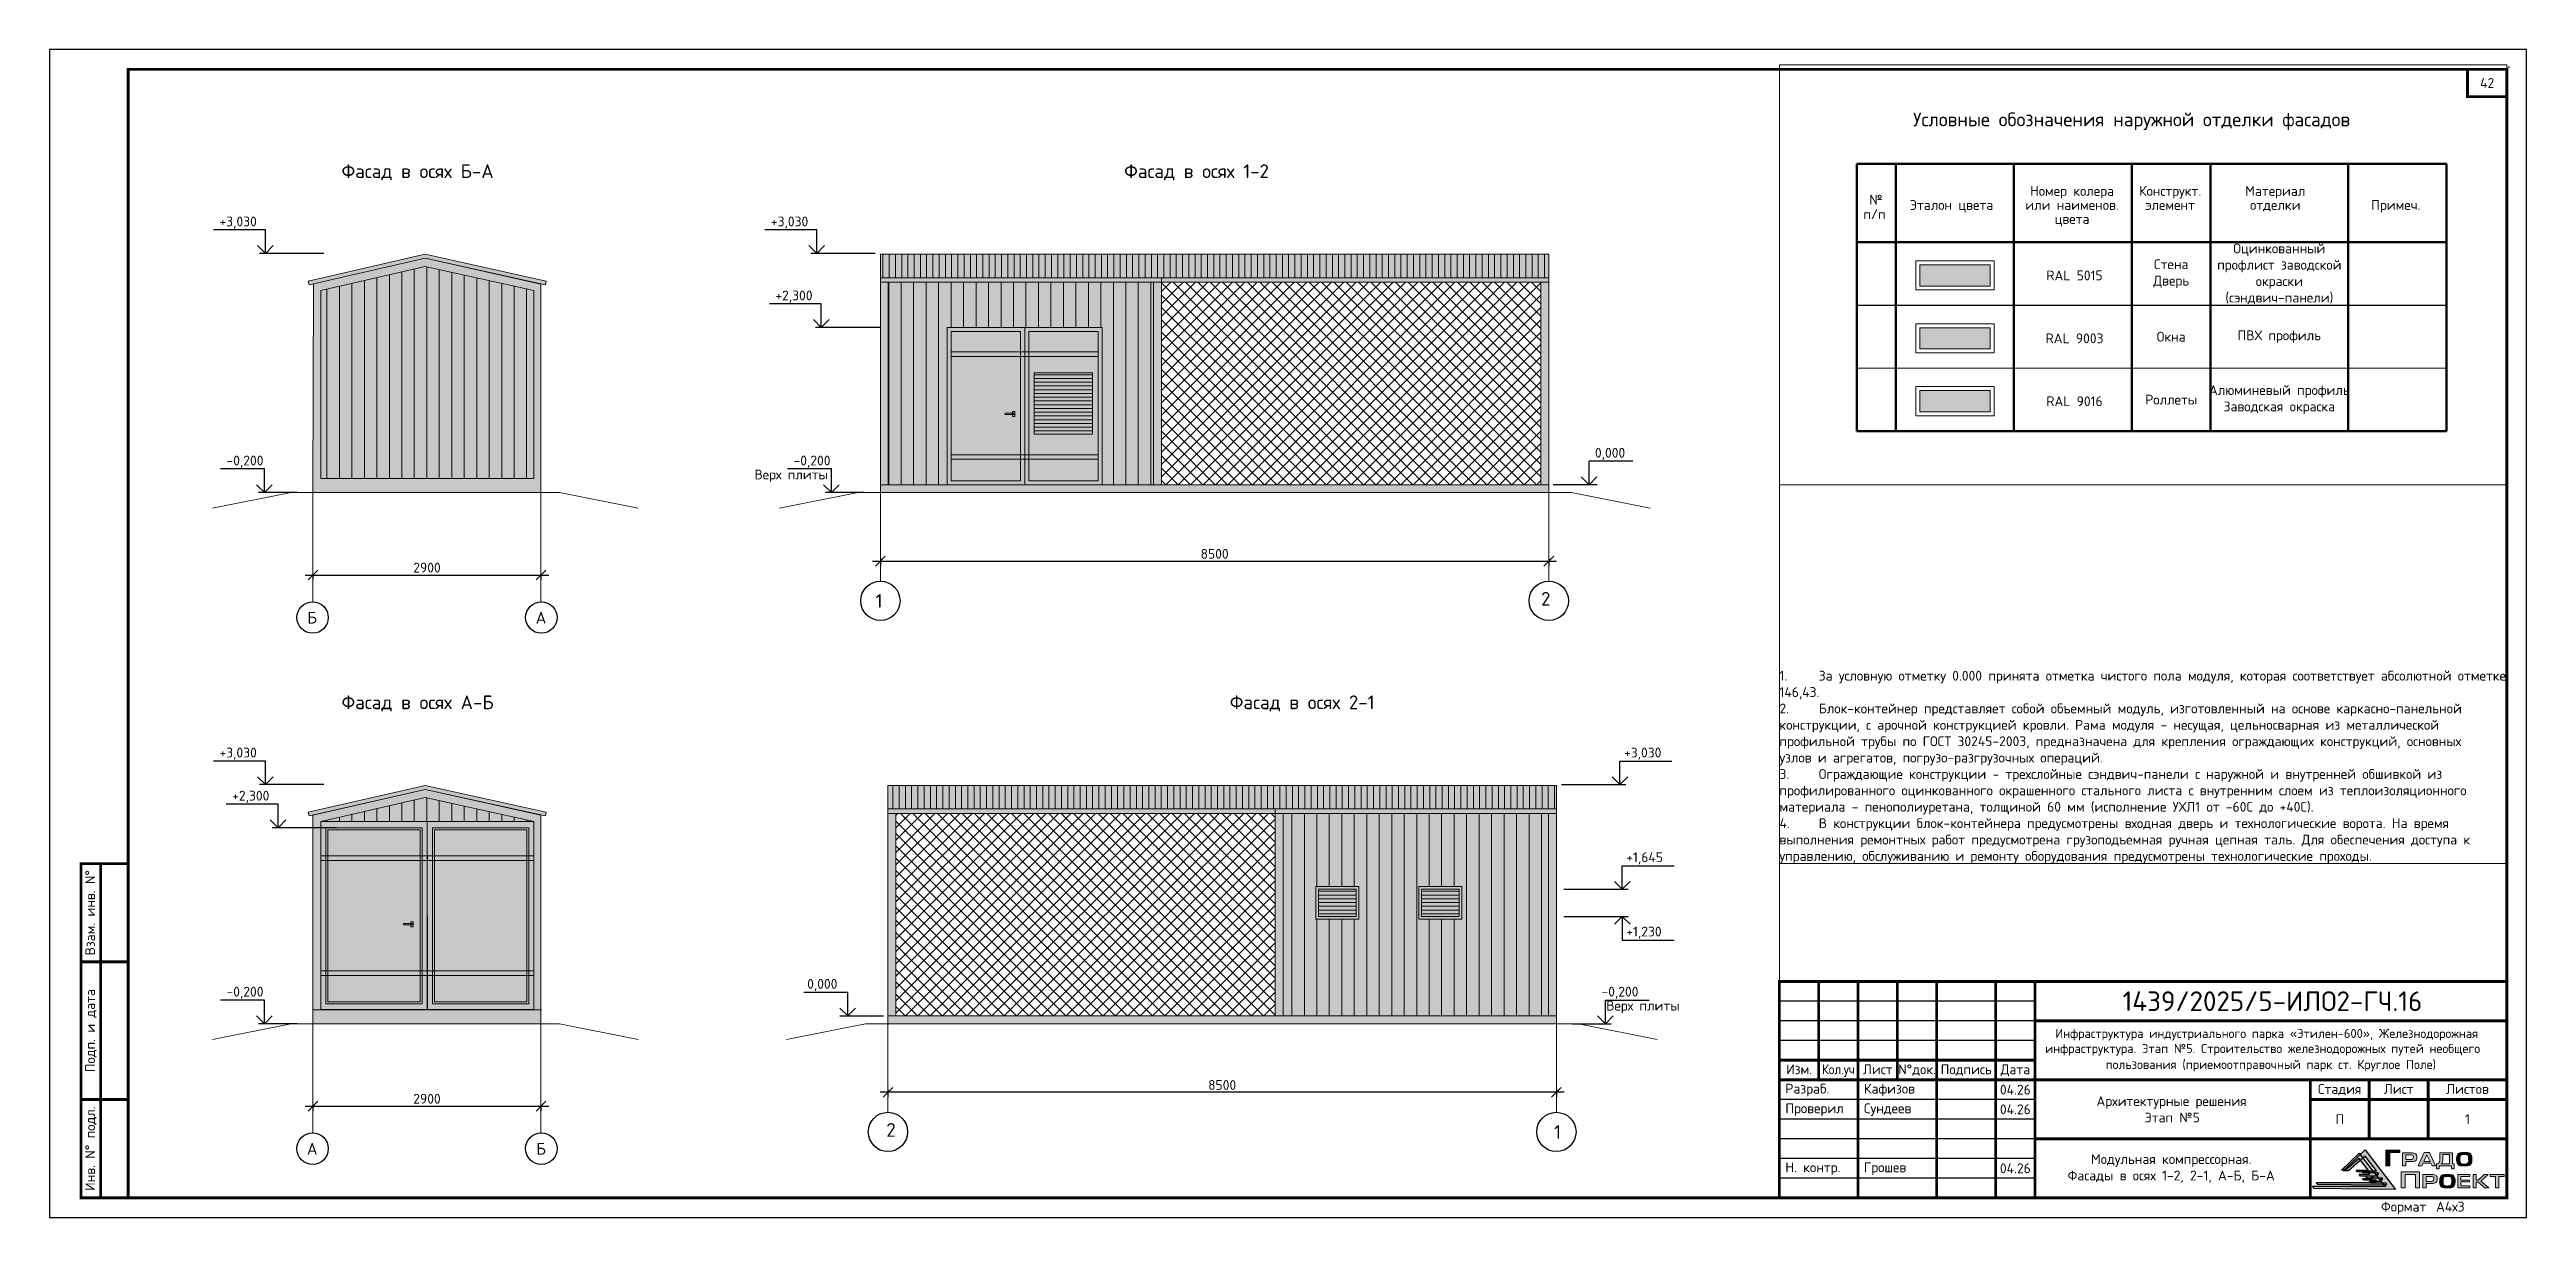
# Paper-space layout '16 компр' of a CAD drawing. Header units: millimetres. Extents: x -84 to 546, y 72 to 369.
# The model-space entities are those that its viewports show. They can reach past a viewport. Long polylines and large blocks are cut down to what shows.
import ezdxf
from ezdxf.enums import TextEntityAlignment as Align

# ---------------------------------------------------------------- set-up
doc = ezdxf.new("R2010")
doc.units = ezdxf.units.MM
doc.linetypes.add('осевая2', pattern=[28.575, 19.05, -3.175, 3.175, -3.175])
doc.layers.get('Defpoints').update_dxf_attribs({"color": 3})
for name, color, linetype in [('1', 7, 'Continuous'), ('1Оси', 7, 'Continuous'), ('ГрП_Рамка_ДинамическийФормат', 7, 'Continuous'), ('ПП_Рамка_ДинамическийФормат', 7, 'Continuous')]:
    doc.layers.add(name, color=color, linetype=linetype)
for name, color, linetype, lineweight in [('7.1.Экспликация', 7, 'Continuous', 60), ('двери', 7, 'Continuous', 25), ('Дополнительная', 7, 'Continuous', 18), ('оси', 7, 'осевая2', 13), ('основная', 7, 'Continuous', 50), ('отметки', 7, 'Continuous', 18), ('размеры', 7, 'Continuous', 18), ('текст', 7, 'Continuous', 20), ('тонкая', 7, 'Continuous', 20), ('штриховка', 7, 'Continuous', 9)]:
    doc.layers.add(name, color=color, linetype=linetype, lineweight=lineweight)
doc.styles.add('ISOCPEUR', font='isocpeur.ttf')
doc.styles.add('ВНИПИТЕКСТ', font='isocpeui.ttf')
doc.styles.add('ГОСТ 2.304', font='isocpeur.ttf')
doc.styles.add('СПДС', font='isocpeur.ttf')
doc.dimstyles.new('СПДС', dxfattribs={"dimscale": 50, "dimtxt": 2.5, "dimasz": 2.5, "dimexe": 1.25, "dimexo": 0.625, "dimtad": 1, "dimdec": 0, "dimrnd": 0.001, "dimtxsty": 'ГОСТ 2.304', "dimblk": 'OBLIQUE', "dimcen": 2.5, "dimdle": 2, "dimadec": 0, "dimazin": 2, "dimtfac": 0.75, "dimtdec": 0, "dimtmove": 1, "dimatfit": 3, "dimfxl": 1, "dimtolj": 1, "dimarcsym": 1})
doc.dimstyles.new('СПДС$0', dxfattribs={"dimscale": 100, "dimtxt": 2.5, "dimasz": 2.5, "dimexe": 1.25, "dimexo": 0.004, "dimgap": 1, "dimtad": 1, "dimdec": 0, "dimtxsty": 'ВНИПИТЕКСТ', "dimblk": 'OBLIQUE', "dimcen": 0, "dimdle": 1.25, "dimclrd": 256, "dimclre": 256, "dimclrt": 256, "dimadec": 0, "dimazin": 2, "dimtfac": 1, "dimtdec": 0, "dimtmove": 1, "dimatfit": 3, "dimldrblk": 'NONE', "dimfxl": 1, "dimlwd": -1, "dimlwe": -1, "dimarcsym": 0})
pattern_1 = [(90, (-77796.18, 0), (-317.5, 0), [])]

psp = doc.layouts.new('16 компр')

# ---------------------------------------------------------------- texts
at = {"lineweight": 20, "insert": (355.6, 162.29), "char_height": 2.5, "width": 182.5795, "attachment_point": 7, "style": 'ГОСТ 2.304'}
psp.add_mtext('\\A1;1.^IЗа условную отметку 0.000 принята отметка чистого пола модуля, которая соответствует абсолютной отметке 146,43. {\\A0;\\P2.^IБлок-контейнер представляет собой объемный модуль, изготовленный на основе каркасно-панельной конструкции, с арочной конструкцией кровли. Рама модуля - несущая, цельносварная из металлической профильной трубы по ГОСТ 30245-2003, предназначена для крепления ограждающих конструкций, основных узлов и агрегатов, погрузо-разгрузочных операций. \\P3.^IОграждающие конструкции - трехслойные сэндвич-панели с наружной и внутренней обшивкой из профилированного оцинкованного окрашенного стального листа с внутренним слоем из теплоизоляционного материала - пенополиуретана, толщиной 60 мм (исполнение УХЛ1 от -60С до +40С). \\P4.^IВ конструкции блок-контейнера предусмотрены входная дверь и технологические ворота. На время выполнения ремонтных работ предусмотрена грузоподъемная ручная цепная таль. Для обеспечения доступа к управлению, обслуживанию и ремонту оборудования предусмотрены технологические проходы. }', dxfattribs=at)
at = {"layer": 'текст', "lineweight": 20, "ltscale": 100, "char_height": 2.5, "width": 10, "attachment_point": 5, "style": 'ГОСТ 2.304'}
for insert in [(415.6, 104.79), (415.6, 99.79), (415.6, 84.79)]:
    psp.add_mtext('04.26', dxfattribs=dict(at, insert=insert))

msp = doc.modelspace()

# ---------------------------------------------------------------- texts
at = {"lineweight": 20, "ltscale": 100, "char_height": 250, "attachment_point": 5, "style": 'ГОСТ 2.304'}
for s, insert, width in [('Оцинкованный профлист заводской окраски (сэндвич-панели)', (4098518, 3971395.6), 3500), ('Стена\\PДверь', (4095768, 3971395.6), 2000), ('Окна', (4095768, 3969795.6), 2000), ('ПВХ профиль', (4098518, 3969795.6), 3500), ('Алюминевый профиль\\PЗаводская окраска', (4098518, 3968195.6), 3500), ('Роллеты', (4095768, 3968195.6), 2000)]:
    msp.add_mtext(s, dxfattribs=dict(at, insert=insert, width=width))
at = {"layer": 'текст', "style": 'ГОСТ 2.304'}
for s, p in [('Фасад в осях Б-А', (3798298.8, 3975067.9)), ('Фасад в осях 1-2', (3818205.5, 3975067.9)), ('Фасад в осях А-Б', (3798298.8, 3961561.7)), ('Фасад в осях 2-1', (3820890.8, 3961561.7))]:
    msp.add_text(s, height=350, dxfattribs=at).set_placement(p)
at = {"layer": 'текст', "ltscale": 100, "style": 'ГОСТ 2.304'}
for s, height, p in [('Условные обозначения наружной отделки фасадов', 350, (4094760.7, 3975320.3)), ('Номер колера', 250, (4093245.3, 3973502)), ('Конструкт.', 250, (4095740, 3973502)), ('Материал', 250, (4098414.1, 3973502)), ('п/п', 250, (4088218.3, 3972911)), ('№', 250, (4088260.2, 3973279.1)), ('Эталон цвета', 250, (4090181.5, 3973145.2)), ('или наименов.', 250, (4093245.3, 3973145.2)), ('цвета', 250, (4093245.3, 3972790.4)), ('элемент', 250, (4095740, 3973145.2)), ('отделки', 250, (4098414.1, 3973145.2)), ('Примеч.', 250, (4101480.2, 3973145.2)), ('RAL 5015', 250, (4093309, 3971354)), ('RAL 9003', 250, (4093309, 3969754)), ('RAL 9016', 250, (4093309, 3968154))]:
    msp.add_text(s, height=height, dxfattribs=at).set_placement(p, align=Align.MIDDLE_CENTER)
at = {"layer": 'текст', "linetype": 'Continuous', "lineweight": 25, "ltscale": 50, "style": 'ГОСТ 2.304'}
for s, p in [('+3,030', (3795192.9, 3973840.1)), ('+3,030', (3809218.4, 3973840.1)), ('+2,300', (3809333.2, 3971958.4)), ('-0,200', (3795372.2, 3967760.1)), ('-0,200', (3809794.8, 3967760.1)), ('0,000', (3830177, 3967958.4)), ('Верх плиты', (3808800.6, 3967404.4)), ('+3,030', (3795192.9, 3960333.9)), ('+3,030', (3830918, 3960333.9)), ('+2,300', (3795517.1, 3959237.3)), ('+1,645', (3830975.4, 3957672.1)), ('+1,230', (3830975.4, 3955782.1)), ('0,000', (3810140.6, 3954452.1)), ('-0,200', (3795372.2, 3954253.9)), ('-0,200', (3830344.8, 3954253.9)), ('Верх плиты', (3830463.9, 3953898.1))]:
    msp.add_text(s, height=250, dxfattribs=at).set_placement(p)
at = {"layer": 'текст', "style": 'ГОСТ 2.304'}
for s, p in [('Б', (3797551.2, 3963888.5)), ('А', (3803371.2, 3963888.5)), ('А', (3797551.2, 3950382.2)), ('Б', (3803371.2, 3950382.2))]:
    msp.add_text(s, height=300, dxfattribs=at).set_placement(p, align=Align.MIDDLE)
at = {"layer": 'текст', "ltscale": 0.166667, "char_height": 350, "width": 416.849, "style": 'ГОСТ 2.304'}
for s, insert, attachment_point in [('1', (3811883, 3964492.5), 1), ('2', (3828807.1, 3964543.4), 1), ('2', (3812392.9, 3951037.2), 3), ('1', (3829317.1, 3950986.2), 3)]:
    msp.add_mtext(s, dxfattribs=dict(at, insert=insert, attachment_point=attachment_point))

# ---------------------------------------------------------------- blocks, each defined once
blk = doc.blocks.new('*U31')
at = {"layer": 'ПП_Рамка_ДинамическийФормат', "linetype": 'Continuous', "lineweight": 30, "true_color": 0x0c6001}
h = blk.add_hatch(color=88, dxfattribs=at)
h.dxf.hatch_style = 1
h.paths.add_polyline_path([(583.4, 11.89), (588.95, 17.21), (596.72, 7.1), (575.95, 7.34), (575.59, 7.93), (594.24, 7.93), (593.87, 8.41), (594.5, 8.41), (594.28, 8.69), (590.46, 8.69), (590.04, 9.24), (593.23, 9.24), (592.86, 9.72), (593.49, 9.73), (593.27, 10), (589.47, 10), (589.04, 10.56), (592.22, 10.56), (591.86, 11.03), (592.48, 11.04), (592.26, 11.33), (588.45, 11.32), (588.02, 11.87), (591.84, 11.88), (588.98, 15.58), (584.72, 11.89)])
at = {"layer": 'ПП_Рамка_ДинамическийФормат', "linetype": 'Continuous', "lineweight": 30, "true_color": 0x033c8c}
h = blk.add_hatch(color=156, dxfattribs=at)
h.dxf.hatch_style = 1
h.paths.add_polyline_path([(582.93, 12.05), (587.41, 16.35), (593.69, 8.19), (576.92, 8.38), (576.62, 8.85), (591.68, 8.85), (591.39, 9.24), (591.89, 9.24), (591.72, 9.47), (588.63, 9.47), (588.29, 9.91), (590.87, 9.91), (590.57, 10.3), (591.08, 10.3), (590.9, 10.53), (587.83, 10.53), (587.48, 10.98), (590.05, 10.98), (589.76, 11.36), (590.26, 11.36), (590.08, 11.6), (587.01, 11.59), (586.66, 12.04), (589.74, 12.04), (587.44, 15.03), (584, 12.05)])
at = {"layer": 'ПП_Рамка_ДинамическийФормат', "linetype": 'Continuous', "lineweight": 0, "true_color": 0x033c8c}
h = blk.add_hatch(color=156, dxfattribs=at)
h.dxf.hatch_style = 1
h.paths.add_polyline_path([(594.23, 13.1), (595.23, 13.1), (595.23, 16.53), (597.8, 16.53), (597.8, 17.14), (594.23, 17.14)])
h = blk.add_hatch(color=156, dxfattribs=at)
h.dxf.hatch_style = 1
h.paths.add_polyline_path([(601.81, 16.19, 0.129761), (600.77, 16.46), (598.48, 16.46), (598.48, 13.1), (599.33, 13.1), (599.33, 14.21), (600.8, 14.21, 0.148195), (601.76, 14.43, 0.229809), (602.12, 15.01), (602.12, 15.6, 0.271278)])
h.paths.add_polyline_path([(599.32, 15.95), (600.58, 15.95, -0.094959), (600.98, 15.88, -0.198887), (601.19, 15.68, -0.099141), (601.26, 15.31, -0.182798), (601.11, 14.9, -0.188884), (600.82, 14.74, -0.015492), (600.55, 14.72), (599.32, 14.72)], flags=16)
h.paths.add_polyline_path([(605.32, 16.48), (604.01, 16.48), (602.49, 13.1), (603.39, 13.1), (603.65, 13.79), (605.68, 13.79), (605.99, 13.1), (606.83, 13.1)])
h.paths.add_polyline_path([(604.67, 15.96), (605.5, 14.23), (603.87, 14.23)], flags=16)
h.paths.add_polyline_path([(611.21, 16.47), (607.94, 16.47), (607.94, 14.64, -0.224), (607.59, 13.73), (607.48, 13.62), (607.13, 13.62), (607.13, 12.35), (607.83, 12.35), (607.83, 13.1), (610.91, 13.1), (610.91, 12.36), (611.64, 12.36), (611.64, 13.62), (611.21, 13.62)])
h.paths.add_polyline_path([(608.73, 15.97), (610.42, 15.97), (610.42, 13.6), (608.33, 13.6), (608.34, 13.66), (608.41, 13.69), (608.48, 13.76, 0.193412), (608.73, 14.4)], flags=16)
h.paths.add_polyline_path([(602.77, 11.58), (598.11, 11.58), (598.11, 7.56), (599.13, 7.56), (599.13, 10.93), (601.75, 10.93), (601.75, 7.56), (602.77, 7.56)])
h.paths.add_polyline_path([(607.29, 9.47), (607.29, 10.05, 0.311605), (607.01, 10.64, 0.129761), (605.97, 10.91), (603.68, 10.91), (603.68, 7.56), (604.53, 7.56), (604.53, 8.66), (606, 8.66, 0.148195), (606.96, 8.89, 0.267677)])
h.paths.add_polyline_path([(604.53, 10.41), (605.78, 10.41, -0.094959), (606.19, 10.33, -0.198887), (606.4, 10.13, -0.099141), (606.47, 9.76, -0.182798), (606.32, 9.35, -0.188884), (606.03, 9.2, -0.015492), (605.76, 9.18), (604.53, 9.18)], flags=16)
h.paths.add_polyline_path([(615.51, 9.48), (613.33, 9.48), (613.33, 10.41), (615.61, 10.41), (615.61, 10.91), (612.53, 10.91), (612.53, 7.56), (615.61, 7.56), (615.61, 8.01), (613.33, 8.01), (613.33, 9.04), (615.51, 9.04)])
h.paths.add_polyline_path([(617.25, 10.91), (616.45, 10.91), (616.45, 7.56), (617.25, 7.56), (617.25, 9), (617.73, 9), (619.41, 7.56), (620.42, 7.56), (618.4, 9.26), (620.26, 10.91), (619.28, 10.91), (617.72, 9.5), (617.25, 9.5)])
h.paths.add_polyline_path([(622.96, 10.4), (624.32, 10.4), (624.32, 10.91), (620.79, 10.91), (620.79, 10.4), (622.15, 10.4), (622.15, 7.56), (622.96, 7.56)])
h = blk.add_hatch(color=156, dxfattribs=at)
h.dxf.hatch_style = 1
edge = h.paths.add_edge_path()
edge.add_spline(control_points=[(614.18, 13.1), (614.31, 13.1), (614.55, 13.1), (614.88, 13.12), (615.17, 13.17), (615.43, 13.26), (615.66, 13.35), (615.86, 13.54), (616.04, 13.82), (616.16, 14.32), (616.15, 14.7), (616.14, 14.94), (616.14, 15.1), (616.14, 15.39), (616.04, 15.79), (615.86, 16.07), (615.66, 16.26), (615.43, 16.36), (615.17, 16.45), (614.88, 16.5), (614.55, 16.51), (614.31, 16.51), (614.18, 16.51), (614.05, 16.51), (613.82, 16.51), (613.49, 16.5), (613.2, 16.45), (612.94, 16.36), (612.71, 16.26), (612.51, 16.07), (612.33, 15.79), (612.23, 15.39), (612.23, 15.1), (612.23, 14.94), (612.22, 14.7), (612.21, 14.32), (612.33, 13.82), (612.51, 13.54), (612.71, 13.35), (612.94, 13.26), (613.2, 13.17), (613.49, 13.12), (613.82, 13.1), (614.05, 13.1), (614.18, 13.1)], knot_values=[0, 0, 0, 0, 0.392432, 0.709081, 0.998708, 1.278127, 1.53821, 1.728059, 2.110629, 2.5013, 3.242256, 3.242256, 3.242256, 3.711066, 4.101736, 4.484307, 4.674156, 4.934238, 5.213657, 5.503284, 5.819934, 6.212366, 6.212366, 6.212366, 6.590896, 6.907546, 7.197173, 7.476592, 7.736674, 7.926524, 8.309094, 8.699764, 9.168574, 9.168574, 9.168574, 9.90953, 10.300201, 10.682771, 10.87262, 11.132703, 11.412122, 11.701749, 12.018398, 12.396929, 12.396929, 12.396929, 12.396929], degree=3, periodic=0)
edge = h.paths.add_edge_path(flags=16)
edge.add_spline(control_points=[(613.07, 14.94), (613.07, 14.88), (613.07, 14.8), (613.07, 14.81), (613.07, 14.69), (613.06, 14.48), (613.1, 14.21), (613.14, 14), (613.23, 13.87), (613.29, 13.75), (613.41, 13.68), (613.54, 13.61), (613.7, 13.6), (613.89, 13.59), (614.04, 13.58), (614.15, 13.58), (614.18, 13.58), (614.22, 13.58), (614.32, 13.58), (614.48, 13.59), (614.66, 13.6), (614.83, 13.61), (614.96, 13.68), (615.07, 13.74), (615.14, 13.87), (615.22, 13.99), (615.27, 14.2), (615.31, 14.47), (615.3, 14.69), (615.3, 14.81), (615.3, 14.93), (615.31, 15.14), (615.27, 15.41), (615.23, 15.62), (615.14, 15.75), (615.07, 15.87), (614.96, 15.93), (614.83, 16), (614.66, 16.01), (614.48, 16.02), (614.32, 16.03), (614.22, 16.03), (614.19, 16.03), (614.15, 16.03), (614.05, 16.03), (613.89, 16.02), (613.71, 16.01), (613.54, 16), (613.41, 15.93), (613.3, 15.87), (613.23, 15.75), (613.15, 15.62), (613.1, 15.41), (613.06, 15.14), (613.07, 15), (613.07, 14.94)], knot_values=[0, 0, 0, 0, 1, 2, 3, 4, 5, 6, 7, 8, 9, 10, 11, 12, 13, 14, 15, 16, 17, 18, 19, 20, 21, 22, 23, 24, 25, 26, 27, 28, 29, 30, 31, 32, 33, 34, 35, 36, 37, 38, 39, 40, 41, 42, 43, 44, 45, 46, 47, 48, 49, 50, 51, 52, 53, 53, 53, 53], degree=3, periodic=0)
h = blk.add_hatch(color=156, dxfattribs=at)
h.dxf.hatch_style = 1
edge = h.paths.add_edge_path()
edge.add_spline(control_points=[(609.88, 7.56), (610.01, 7.56), (610.25, 7.56), (610.58, 7.56), (610.87, 7.58), (611.14, 7.67), (611.36, 7.76), (611.57, 7.96), (611.74, 8.23), (611.86, 8.73), (611.85, 9.11), (611.85, 9.36), (611.85, 9.51), (611.85, 9.8), (611.74, 10.21), (611.57, 10.48), (611.36, 10.68), (611.14, 10.77), (610.87, 10.86), (610.58, 10.91), (610.25, 10.91), (610.01, 10.91), (609.88, 10.91), (609.76, 10.91), (609.52, 10.91), (609.2, 10.91), (608.9, 10.86), (608.64, 10.77), (608.41, 10.68), (608.21, 10.48), (608.04, 10.21), (607.93, 9.8), (607.93, 9.51), (607.93, 9.36), (607.92, 9.11), (607.91, 8.73), (608.04, 8.23), (608.21, 7.96), (608.41, 7.76), (608.64, 7.67), (608.9, 7.58), (609.2, 7.56), (609.52, 7.56), (609.76, 7.56), (609.88, 7.56)], knot_values=[0, 0, 0, 0, 0.392432, 0.709081, 0.998708, 1.278127, 1.53821, 1.728059, 2.110629, 2.5013, 3.242256, 3.242256, 3.242256, 3.711066, 4.101736, 4.484307, 4.674156, 4.934238, 5.213657, 5.503284, 5.819934, 6.212366, 6.212366, 6.212366, 6.590896, 6.907546, 7.197173, 7.476592, 7.736674, 7.926524, 8.309094, 8.699764, 9.168574, 9.168574, 9.168574, 9.90953, 10.300201, 10.682771, 10.87262, 11.132703, 11.412122, 11.701749, 12.018398, 12.396929, 12.396929, 12.396929, 12.396929], degree=3, periodic=0)
edge = h.paths.add_edge_path(flags=16)
edge.add_spline(control_points=[(608.77, 9.35), (608.78, 9.3), (608.78, 9.22), (608.78, 9.22), (608.77, 9.11), (608.77, 8.89), (608.81, 8.62), (608.85, 8.41), (608.93, 8.28), (609, 8.16), (609.11, 8.1), (609.24, 8.03), (609.41, 8.02), (609.59, 8), (609.75, 8), (609.85, 8), (609.89, 8), (609.92, 8), (610.03, 8), (610.19, 8), (610.37, 8.01), (610.53, 8.02), (610.66, 8.09), (610.78, 8.16), (610.85, 8.28), (610.93, 8.4), (610.97, 8.61), (611.01, 8.88), (611.01, 9.1), (611, 9.22), (611.01, 9.34), (611.01, 9.55), (610.97, 9.82), (610.93, 10.03), (610.85, 10.16), (610.78, 10.28), (610.67, 10.34), (610.53, 10.42), (610.37, 10.42), (610.19, 10.44), (610.03, 10.44), (609.93, 10.44), (609.89, 10.44), (609.85, 10.44), (609.75, 10.44), (609.59, 10.44), (609.41, 10.42), (609.25, 10.41), (609.11, 10.34), (609, 10.28), (608.93, 10.16), (608.85, 10.03), (608.81, 9.82), (608.77, 9.55), (608.77, 9.41), (608.77, 9.35)], knot_values=[0, 0, 0, 0, 1, 2, 3, 4, 5, 6, 7, 8, 9, 10, 11, 12, 13, 14, 15, 16, 17, 18, 19, 20, 21, 22, 23, 24, 25, 26, 27, 28, 29, 30, 31, 32, 33, 34, 35, 36, 37, 38, 39, 40, 41, 42, 43, 44, 45, 46, 47, 48, 49, 50, 51, 52, 53, 53, 53, 53], degree=3, periodic=0)
at = {"layer": 'ПП_Рамка_ДинамическийФормат'}
blk.add_lwpolyline([(0, 0), (630, 0), (630, 297), (0, 297)], close=True, dxfattribs=at)
at = {"layer": 'ПП_Рамка_ДинамическийФормат', "const_width": 0.7}
for points in [[(20, 5), (625, 5), (625, 292), (20, 292)], [(625, 285), (625, 292), (615, 292), (615, 285)], [(8, 5), (20, 5), (20, 90), (8, 90)], [(440, 60), (440, 5), (625, 5), (625, 60)]]:
    blk.add_lwpolyline(points, close=True, dxfattribs=at)
for points in [[(13, 5), (13, 90)], [(20, 65), (8, 65)], [(450, 60), (450, 35)], [(460, 60), (460, 5)], [(470, 60), (470, 35)], [(480, 60), (480, 5)], [(495, 60), (495, 5)], [(505, 60), (505, 5)], [(505, 50), (625, 50)], [(505, 40), (440, 40)], [(505, 35), (440, 35)], [(505, 35), (625, 35)], [(575, 35), (575, 5)], [(590, 35), (590, 20)], [(605, 35), (605, 20)], [(20, 30), (8, 30)], [(625, 30), (575, 30)], [(505, 20), (625, 20)]]:
    blk.add_lwpolyline(points, dxfattribs=at)
at = {"layer": 'ПП_Рамка_ДинамическийФормат'}
for points in [[(505, 55), (440, 55)], [(505, 50), (440, 50)], [(505, 45), (440, 45)], [(505, 30), (440, 30)], [(505, 25), (440, 25)], [(505, 20), (440, 20)], [(505, 15), (440, 15)], [(505, 10), (440, 10)]]:
    blk.add_lwpolyline(points, dxfattribs=at)
at = {"layer": 'ПП_Рамка_ДинамическийФормат', "color": 88, "linetype": 'Continuous', "lineweight": 30, "true_color": 0x0c6001}
blk.add_lwpolyline([(583.4, 11.89), (588.95, 17.21), (596.72, 7.1), (575.95, 7.34), (575.59, 7.93), (594.24, 7.93), (593.87, 8.41), (594.5, 8.41), (594.28, 8.69), (590.46, 8.69), (590.04, 9.24), (593.23, 9.24), (592.86, 9.72), (593.49, 9.73), (593.27, 10), (589.47, 10), (589.04, 10.56), (592.22, 10.56), (591.86, 11.03), (592.48, 11.04), (592.26, 11.33), (588.45, 11.32), (588.02, 11.87), (591.84, 11.88), (588.98, 15.58), (584.72, 11.89)], close=True, dxfattribs=at)
at = {"layer": 'ПП_Рамка_ДинамическийФормат', "color": 7, "linetype": 'Continuous', "lineweight": 30, "true_color": 0xffffff}
blk.add_lwpolyline([(582.93, 12.05), (587.41, 16.35), (593.69, 8.19), (576.92, 8.38), (576.62, 8.85), (591.68, 8.85), (591.39, 9.24), (591.89, 9.24), (591.72, 9.47), (588.63, 9.47), (588.29, 9.91), (590.87, 9.91), (590.57, 10.3), (591.08, 10.3), (590.9, 10.53), (587.83, 10.53), (587.48, 10.98), (590.05, 10.98), (589.76, 11.36), (590.26, 11.36), (590.08, 11.6), (587.01, 11.59), (586.66, 12.04), (589.74, 12.04), (587.44, 15.03), (584, 12.05)], close=True, dxfattribs=at)
at = {"layer": 'ПП_Рамка_ДинамическийФормат', "color": 156, "linetype": 'Continuous', "lineweight": 0, "true_color": 0x033c8c}
blk.add_lwpolyline([(594.23, 13.1), (594.23, 17.14), (597.8, 17.14), (597.8, 16.53), (595.23, 16.53), (595.23, 13.1), (594.23, 13.1)], dxfattribs=at)
for points in [[(598.48, 13.1), (598.48, 16.46), (600.77, 16.46, -0.129761), (601.81, 16.19, -0.271278), (602.12, 15.6), (602.12, 15.01, -0.229809), (601.76, 14.43, -0.148195), (600.8, 14.21), (599.33, 14.21), (599.33, 13.1), (598.48, 13.1)], [(607.94, 16.47), (611.21, 16.47), (611.21, 13.62), (611.64, 13.62), (611.64, 12.36), (610.91, 12.36), (610.91, 13.1), (607.83, 13.1), (607.83, 12.35), (607.13, 12.35), (607.13, 13.62), (607.48, 13.62), (607.59, 13.73, 0.224), (607.94, 14.64), (607.94, 16.47)], [(603.68, 7.56), (603.68, 10.91), (605.97, 10.91, -0.129761), (607.01, 10.64, -0.311605), (607.29, 10.05), (607.29, 9.47, -0.267677), (606.96, 8.89, -0.148195), (606, 8.66), (604.53, 8.66), (604.53, 7.56), (603.68, 7.56)]]:
    blk.add_lwpolyline(points, format="xyb", dxfattribs=at)
for points in [[(599.32, 15.95), (600.58, 15.95, -0.094959), (600.98, 15.88, -0.198887), (601.19, 15.68, -0.099141), (601.26, 15.31, -0.182798), (601.11, 14.9, -0.188884), (600.82, 14.74, -0.015492), (600.55, 14.72), (599.32, 14.72), (599.32, 15.95)], [(608.73, 15.97), (610.42, 15.97), (610.42, 13.6), (608.33, 13.6), (608.34, 13.66), (608.41, 13.69), (608.48, 13.76, 0.193412), (608.73, 14.4), (608.73, 15.97)], [(604.53, 10.41), (605.78, 10.41, -0.094959), (606.19, 10.33, -0.198887), (606.4, 10.13, -0.099141), (606.47, 9.76, -0.182798), (606.32, 9.35, -0.188884), (606.03, 9.2, -0.015492), (605.76, 9.18), (604.53, 9.18), (604.53, 10.41)]]:
    blk.add_lwpolyline(points, format="xyb", close=True, dxfattribs=at)
for points in [[(602.49, 13.1), (604.01, 16.48), (605.32, 16.48), (606.83, 13.1), (605.99, 13.1), (605.68, 13.79), (603.65, 13.79), (603.39, 13.1)], [(603.87, 14.23), (605.5, 14.23), (604.67, 15.96), (603.87, 14.23)], [(602.77, 7.56), (602.77, 11.58), (598.11, 11.58), (598.11, 7.56), (599.13, 7.56), (599.13, 10.93), (601.75, 10.93), (601.75, 7.56)], [(612.53, 10.91), (612.53, 7.56), (615.61, 7.56), (615.61, 8.01), (613.33, 8.01), (613.33, 9.04), (615.51, 9.04), (615.51, 9.48), (613.33, 9.48), (613.33, 10.41), (615.61, 10.41), (615.61, 10.91)], [(616.45, 10.91), (617.25, 10.91), (617.25, 9.5), (617.72, 9.5), (619.28, 10.91), (620.26, 10.91), (618.4, 9.26), (620.42, 7.56), (619.41, 7.56), (617.73, 9), (617.25, 9), (617.25, 7.56), (616.45, 7.56)], [(622.15, 7.56), (622.15, 10.4), (620.79, 10.4), (620.79, 10.91), (624.32, 10.91), (624.32, 10.4), (622.96, 10.4), (622.96, 7.56)]]:
    blk.add_lwpolyline(points, close=True, dxfattribs=at)
for points in [[(614.18, 13.1), (614.31, 13.1), (614.55, 13.1), (614.88, 13.12), (615.17, 13.17), (615.43, 13.26), (615.66, 13.35), (615.86, 13.54), (616.04, 13.82), (616.16, 14.32), (616.15, 14.7), (616.14, 14.94), (616.14, 15.1), (616.14, 15.39), (616.04, 15.79), (615.86, 16.07), (615.66, 16.26), (615.43, 16.36), (615.17, 16.45), (614.88, 16.5), (614.55, 16.51), (614.31, 16.51), (614.18, 16.51), (614.05, 16.51), (613.82, 16.51), (613.49, 16.5), (613.2, 16.45), (612.94, 16.36), (612.71, 16.26), (612.51, 16.07), (612.33, 15.79), (612.23, 15.39), (612.23, 15.1), (612.23, 14.94), (612.22, 14.7), (612.21, 14.32), (612.33, 13.82), (612.51, 13.54), (612.71, 13.35), (612.94, 13.26), (613.2, 13.17), (613.49, 13.12), (613.82, 13.1), (614.05, 13.1), (614.18, 13.1)], [(609.88, 7.56), (610.01, 7.56), (610.25, 7.56), (610.58, 7.56), (610.87, 7.58), (611.14, 7.67), (611.36, 7.76), (611.57, 7.96), (611.74, 8.23), (611.86, 8.73), (611.85, 9.11), (611.85, 9.36), (611.85, 9.51), (611.85, 9.8), (611.74, 10.21), (611.57, 10.48), (611.36, 10.68), (611.14, 10.77), (610.87, 10.86), (610.58, 10.91), (610.25, 10.91), (610.01, 10.91), (609.88, 10.91), (609.76, 10.91), (609.52, 10.91), (609.2, 10.91), (608.9, 10.86), (608.64, 10.77), (608.41, 10.68), (608.21, 10.48), (608.04, 10.21), (607.93, 9.8), (607.93, 9.51), (607.93, 9.36), (607.92, 9.11), (607.91, 8.73), (608.04, 8.23), (608.21, 7.96), (608.41, 7.76), (608.64, 7.67), (608.9, 7.58), (609.2, 7.56), (609.52, 7.56), (609.76, 7.56), (609.88, 7.56)]]:
    blk.add_open_spline(points, degree=3, knots=[0, 0, 0, 0, 0.392432, 0.709081, 0.998708, 1.278127, 1.53821, 1.728059, 2.110629, 2.5013, 3.242256, 3.242256, 3.242256, 3.711066, 4.101736, 4.484307, 4.674156, 4.934238, 5.213657, 5.503284, 5.819934, 6.212366, 6.212366, 6.212366, 6.590896, 6.907546, 7.197173, 7.476592, 7.736674, 7.926524, 8.309094, 8.699764, 9.168574, 9.168574, 9.168574, 9.90953, 10.300201, 10.682771, 10.87262, 11.132703, 11.412122, 11.701749, 12.018398, 12.396929, 12.396929, 12.396929, 12.396929], dxfattribs=at)
for points in [[(613.07, 14.94), (613.07, 14.88), (613.07, 14.8), (613.07, 14.81), (613.07, 14.69), (613.06, 14.48), (613.1, 14.21), (613.14, 14), (613.23, 13.87), (613.29, 13.75), (613.41, 13.68), (613.54, 13.61), (613.7, 13.6), (613.89, 13.59), (614.04, 13.58), (614.15, 13.58), (614.18, 13.58), (614.22, 13.58), (614.32, 13.58), (614.48, 13.59), (614.66, 13.6), (614.83, 13.61), (614.96, 13.68), (615.07, 13.74), (615.14, 13.87), (615.22, 13.99), (615.27, 14.2), (615.31, 14.47), (615.3, 14.69), (615.3, 14.81), (615.3, 14.93), (615.31, 15.14), (615.27, 15.41), (615.23, 15.62), (615.14, 15.75), (615.07, 15.87), (614.96, 15.93), (614.83, 16), (614.66, 16.01), (614.48, 16.02), (614.32, 16.03), (614.22, 16.03), (614.19, 16.03), (614.15, 16.03), (614.05, 16.03), (613.89, 16.02), (613.71, 16.01), (613.54, 16), (613.41, 15.93), (613.3, 15.87), (613.23, 15.75), (613.15, 15.62), (613.1, 15.41), (613.06, 15.14), (613.07, 15), (613.07, 14.94)], [(608.77, 9.35), (608.78, 9.3), (608.78, 9.22), (608.78, 9.22), (608.77, 9.11), (608.77, 8.89), (608.81, 8.62), (608.85, 8.41), (608.93, 8.28), (609, 8.16), (609.11, 8.1), (609.24, 8.03), (609.41, 8.02), (609.59, 8), (609.75, 8), (609.85, 8), (609.89, 8), (609.92, 8), (610.03, 8), (610.19, 8), (610.37, 8.01), (610.53, 8.02), (610.66, 8.09), (610.78, 8.16), (610.85, 8.28), (610.93, 8.4), (610.97, 8.61), (611.01, 8.88), (611.01, 9.1), (611, 9.22), (611.01, 9.34), (611.01, 9.55), (610.97, 9.82), (610.93, 10.03), (610.85, 10.16), (610.78, 10.28), (610.67, 10.34), (610.53, 10.42), (610.37, 10.42), (610.19, 10.44), (610.03, 10.44), (609.93, 10.44), (609.89, 10.44), (609.85, 10.44), (609.75, 10.44), (609.59, 10.44), (609.41, 10.42), (609.25, 10.41), (609.11, 10.34), (609, 10.28), (608.93, 10.16), (608.85, 10.03), (608.81, 9.82), (608.77, 9.55), (608.77, 9.41), (608.77, 9.35)]]:
    blk.add_open_spline(points, degree=3, dxfattribs=at)
at = {"layer": 'ПП_Рамка_ДинамическийФормат'}
blk.add_point((625.5, 292.5), dxfattribs=at)
at = {"layer": 'ПП_Рамка_ДинамическийФормат', "style": 'ISOCPEUR'}
for s, p in [('Взам. инв. N%%D', (12.33, 77.5)), ('Подп. и дата', (12.33, 47.5)), ('Инв. N%%D подл.', (12.33, 17.5))]:
    blk.add_text(s, height=2.5, rotation=90, dxfattribs=at).set_placement(p, align=Align.BOTTOM_CENTER)
at = {"layer": 'ПП_Рамка_ДинамическийФормат', "style": 'СПДС'}
for s, p in [('Изм.', (445, 35.67)), ('Лист', (465, 35.67)), ('N%%Dдок.', (475, 35.67)), ('Подпись', (487.5, 35.67)), ('Дата', (500, 35.67)), ('Стадия', (582.5, 30.67)), ('Лист', (597.5, 30.67)), ('Листов', (615, 30.67))]:
    blk.add_text(s, height=2.5, dxfattribs=at).set_placement(p, align=Align.BOTTOM_CENTER)
at = {"layer": 'ПП_Рамка_ДинамическийФормат', "style": 'СПДС', "width": 0.9}
blk.add_text('Кол.уч', height=2.5, dxfattribs=at).set_placement((455, 35.67), align=Align.BOTTOM_CENTER)
at = {"layer": 'ПП_Рамка_ДинамическийФормат', "style": 'ISOCPEUR'}
blk.add_text('Формат', height=2.5, dxfattribs=at).set_placement((593, 1.5))
at = {"layer": 'ПП_Рамка_ДинамическийФормат', "flags": 4}
for tag, height, style, p in [('НОМЕР', 2.5, 'ISOCPEUR', (620, 288.5)), ('ШИФР', 5, 'СПДС', (565, 55)), ('ОБЪЕКТ', 2.5, 'СПДС', (565, 42.5)), ('ПОДОБЪЕКТ', 2.5, 'СПДС', (540, 27.5)), ('СТАДИЯ', 2.5, 'СПДС', (582.5, 25)), ('ЛИСТ', 2.5, 'СПДС', (597.5, 25)), ('ЛИСТОВ', 2.5, 'СПДС', (615, 25)), ('ЧЕРТЕЖ', 2.5, 'СПДС', (540, 12.5))]:
    blk.add_attdef(tag, text='', height=height, dxfattribs=dict(at, style=style)).set_placement(p, align=Align.MIDDLE_CENTER)
at = {"layer": 'ПП_Рамка_ДинамическийФормат', "style": 'СПДС'}
for tag, p, flags in [('СПЕЦ_1', (441.5, 31.5), 12), ('ФАМИЛИЯ_1', (461.5, 31.5), 4), ('СПЕЦ_2', (441.5, 26.5), 12), ('ФАМИЛИЯ_2', (461.5, 26.5), 4), ('СПЕЦ_3', (441.5, 21.5), 12), ('СПЕЦ_4', (441.5, 16.5), 12), ('ФАМИЛИЯ_3', (461.5, 21.5), 4), ('ФАМИЛИЯ_4', (461.5, 16.5), 4), ('СПЕЦ_5', (441.5, 11.5), 12), ('ФАМИЛИЯ_5', (461.5, 11.5), 4), ('СПЕЦ_6', (441.5, 6.5), 12), ('ФАМИЛИЯ_6', (461.5, 6.5), 4)]:
    blk.add_attdef(tag, p, '', height=2.5, dxfattribs=dict(at, flags=flags))
blk.add_attdef('ФОРМАТ', (607, 1.5), '', height=2.5, dxfattribs=at)
blk = doc.blocks.new('_Oblique')
at = {"color": 0, "linetype": 'ByBlock', "lineweight": -2}
blk.add_line((-0.5, -0.5), (0.5, 0.5), dxfattribs=at)
blk = doc.blocks.new('*D163')
at = {"layer": 'Defpoints', "color": 0, "lineweight": 20, "transparency": 16777216}
for p in [(3797571, 3965023), (3803371, 3965023), (3803371, 3964974)]:
    blk.add_point(p, dxfattribs=at)
at = {"layer": 'размеры', "color": 0, "lineweight": -2, "transparency": 16777216}
for p, q in [((3797371, 3964974), (3803571, 3964974)), ((3797571, 3964960), (3797571, 3964849)), ((3803371, 3964960), (3803371, 3964849))]:
    blk.add_line(p, q, dxfattribs=at)
at = {"layer": 'размеры', "color": 0, "lineweight": -2, "transparency": 16777216, "xscale": 250, "yscale": 250, "zscale": 250, "rotation": 180}
blk.add_blockref('_Oblique', (3797571, 3964974), dxfattribs=at)
at = {"layer": 'размеры', "color": 0, "lineweight": -2, "transparency": 16777216, "xscale": 250, "yscale": 250, "zscale": 250}
blk.add_blockref('_Oblique', (3803371, 3964974), dxfattribs=at)
at = {"layer": 'размеры', "color": 0, "transparency": 16777216, "insert": (3800471, 3965162), "char_height": 250, "attachment_point": 5, "style": 'ГОСТ 2.304'}
blk.add_mtext('\\A1;2900', dxfattribs=at)
blk = doc.blocks.new('*D160')
at = {"layer": 'Defpoints', "color": 0, "lineweight": 20, "transparency": 16777216}
for p in [(3812004, 3965463), (3829004, 3965463), (3829004, 3965325)]:
    blk.add_point(p, dxfattribs=at)
at = {"layer": 'размеры', "color": 0, "lineweight": -2, "transparency": 16777216}
for p, q in [((3811804, 3965325), (3829204, 3965325)), ((3812004, 3965400), (3812004, 3965200)), ((3829004, 3965400), (3829004, 3965200))]:
    blk.add_line(p, q, dxfattribs=at)
at = {"layer": 'размеры', "color": 0, "lineweight": -2, "transparency": 16777216, "xscale": 250, "yscale": 250, "zscale": 250, "rotation": 180}
blk.add_blockref('_Oblique', (3812004, 3965325), dxfattribs=at)
at = {"layer": 'размеры', "color": 0, "lineweight": -2, "transparency": 16777216, "xscale": 250, "yscale": 250, "zscale": 250}
blk.add_blockref('_Oblique', (3829004, 3965325), dxfattribs=at)
at = {"layer": 'размеры', "color": 0, "transparency": 16777216, "insert": (3820504, 3965513), "char_height": 250, "width": 709.66, "attachment_point": 5, "style": 'ГОСТ 2.304'}
blk.add_mtext('\\A1;8500', dxfattribs=at)
blk = doc.blocks.new('*D161')
at = {"layer": 'Defpoints', "color": 0, "lineweight": 20, "transparency": 16777216}
for p in [(3797571, 3951516), (3803371, 3951516), (3803371, 3951468)]:
    blk.add_point(p, dxfattribs=at)
at = {"layer": 'размеры', "color": 0, "lineweight": -2, "transparency": 16777216}
for p, q in [((3797371, 3951468), (3803571, 3951468)), ((3797571, 3951454), (3797571, 3951343)), ((3803371, 3951454), (3803371, 3951343))]:
    blk.add_line(p, q, dxfattribs=at)
at = {"layer": 'размеры', "color": 0, "lineweight": -2, "transparency": 16777216, "xscale": 250, "yscale": 250, "zscale": 250, "rotation": 180}
blk.add_blockref('_Oblique', (3797571, 3951468), dxfattribs=at)
at = {"layer": 'размеры', "color": 0, "lineweight": -2, "transparency": 16777216, "xscale": 250, "yscale": 250, "zscale": 250}
blk.add_blockref('_Oblique', (3803371, 3951468), dxfattribs=at)
at = {"layer": 'размеры', "color": 0, "transparency": 16777216, "insert": (3800471, 3951656), "char_height": 250, "attachment_point": 5, "style": 'ГОСТ 2.304'}
blk.add_mtext('\\A1;2900', dxfattribs=at)
blk = doc.blocks.new('*D162')
at = {"layer": 'Defpoints', "color": 0, "lineweight": 20, "transparency": 16777216}
for p in [(3812196, 3951957), (3812196, 3951819), (3829196, 3951957)]:
    blk.add_point(p, dxfattribs=at)
at = {"layer": 'размеры', "color": 0, "lineweight": -2, "transparency": 16777216}
for p, q in [((3829396, 3951819), (3811996, 3951819)), ((3812196, 3951894), (3812196, 3951694)), ((3829196, 3951894), (3829196, 3951694))]:
    blk.add_line(p, q, dxfattribs=at)
at = {"layer": 'размеры', "color": 0, "lineweight": -2, "transparency": 16777216, "xscale": 250, "yscale": 250, "zscale": 250, "rotation": 180}
blk.add_blockref('_Oblique', (3812196, 3951819), dxfattribs=at)
at = {"layer": 'размеры', "color": 0, "lineweight": -2, "transparency": 16777216, "xscale": 250, "yscale": 250, "zscale": 250}
blk.add_blockref('_Oblique', (3829196, 3951819), dxfattribs=at)
at = {"layer": 'размеры', "color": 0, "transparency": 16777216, "insert": (3820696, 3952006), "char_height": 250, "width": 709.66, "attachment_point": 5, "style": 'ГОСТ 2.304'}
blk.add_mtext('\\A1;8500', dxfattribs=at)

# ---------------------------------------------------------------- dimensions: what is measured, and where the dimension line sits
at = {"layer": 'размеры'}
for base, p1, p2, picture, middle in [((3803371, 3964974.5), (3797571, 3965022.5), (3803371, 3965022.5), '*D163', (3800471, 3965162)), ((3829003.6, 3965325.2), (3812003.6, 3965462.9), (3829003.6, 3965462.9), '*D160', (3820503.6, 3965512.7)), ((3803371, 3951468.2), (3797571, 3951516.3), (3803371, 3951516.3), '*D161', (3800471, 3951655.7))]:
    dim = msp.add_linear_dim(base=base, p1=p1, p2=p2, dimstyle='СПДС$0', override={"dimscale": 100, "dimexo": 0.625, "dimgap": 0.625, "dimlfac": 0.5, "dimrnd": 0.001, "dimtxsty": 'ГОСТ 2.304', "dimcen": 2.5, "dimdle": 2, "dimclrd": 0, "dimclre": 0, "dimclrt": 0, "dimtfac": 0.75, "dimtolj": 1, "dimlwd": -2, "dimlwe": -2, "dimarcsym": 1}, dxfattribs=at)
    dim.commit()
    dim.dimension.update_dxf_attribs({"geometry": picture, "text_midpoint": middle})
dim = msp.add_linear_dim(base=(3812196.5, 3951818.9), p1=(3829196.5, 3951956.6), p2=(3812196.5, 3951956.6), angle=180, dimstyle='СПДС', override={"dimscale": 100, "dimlfac": 0.5}, dxfattribs=at)
dim.commit()
dim.dimension.update_dxf_attribs({"geometry": '*D162', "text_midpoint": (3820696.5, 3952006.4)})

# ---------------------------------------------------------------- hatches: boundary and pattern name
at = {"layer": 'двери', "lineweight": 20, "ltscale": 100, "true_color": 0x007cb0}
h = msp.add_hatch(color=144, dxfattribs=at)
h.dxf.hatch_style = 1
h.paths.add_polyline_path([(3812003.6, 3972530.1), (3829006.9, 3972530.1), (3829006.9, 3973130.1), (3812003.6, 3973130.1)])
h = msp.add_hatch(color=144, dxfattribs=at)
h.dxf.hatch_style = 1
h.paths.add_polyline_path([(3829003.6, 3972530.1), (3819153.6, 3972530.1), (3819153.6, 3972419.7), (3829003.6, 3972419.7)])
h.paths.add_polyline_path([(3829003.6, 3972419.7), (3828803.6, 3972419.7), (3828803.6, 3967268.4), (3829003.6, 3967268.4)])
h = msp.add_hatch(color=144, dxfattribs=at)
h.dxf.hatch_style = 1
h.paths.add_polyline_path([(3815673.1, 3967268.4), (3813703.6, 3967268.4), (3813703.6, 3971268.4), (3815673.1, 3971268.4)])
h.paths.add_polyline_path([(3815673.1, 3967268.4), (3817642.7, 3967268.4), (3817642.7, 3971268.4), (3815673.1, 3971268.4)])
at = {"layer": 'двери', "lineweight": 20, "ltscale": 100}
h = msp.add_hatch(dxfattribs=at)
h.set_pattern_fill('ANSI31', color=256, scale=30, angle=315)
h.set_pattern_definition([(0, (-80637.47, 5952.71), (2e-14, 95.25), [])])
h.paths.add_polyline_path([(3817400.2, 3970119.4), (3815915.8, 3970119.4), (3815915.8, 3968554.6), (3817400.2, 3968554.6)])
at = {"layer": 'двери', "lineweight": 20, "ltscale": 100, "true_color": 0xecece7}
h = msp.add_hatch(color=254, dxfattribs=at)
h.dxf.hatch_style = 1
h.paths.add_polyline_path([(4091162.5, 3970024.8), (4089373.5, 3970024.8), (4089373.5, 3969484.5), (4091162.5, 3969484.5)])
at = {"layer": 'двери', "lineweight": 20, "ltscale": 100, "true_color": 0xf1f0ea}
h = msp.add_hatch(color=7, dxfattribs=at)
h.dxf.hatch_style = 1
h.paths.add_polyline_path([(4091162.5, 3968424.8), (4089373.5, 3968424.8), (4089373.5, 3967884.5), (4091162.5, 3967884.5)])
at = {"layer": 'двери', "lineweight": 20, "ltscale": 100, "true_color": 0x007cb0}
h = msp.add_hatch(color=144, dxfattribs=at)
h.dxf.hatch_style = 1
h.paths.add_polyline_path([(3829196.5, 3959023.9), (3812193.2, 3959023.9), (3812193.2, 3959623.9), (3829196.5, 3959623.9)])
h = msp.add_hatch(color=144, dxfattribs=at)
h.dxf.hatch_style = 1
h.paths.add_polyline_path([(3812196.5, 3959023.9), (3822046.5, 3959023.9), (3822046.5, 3958913.4), (3812196.5, 3958913.4)])
h.paths.add_polyline_path([(3812196.5, 3958913.4), (3812396.5, 3958913.4), (3812396.5, 3953762.1), (3812196.5, 3953762.1)])
at = {"layer": 'двери', "lineweight": 20, "ltscale": 100, "true_color": 0x838486}
h = msp.add_hatch(dxfattribs=at)
h.set_pattern_fill('ANSI37', color=252, scale=70)
h.set_pattern_definition([(45, (-118267.28, -2919.79), (-157.154482, 157.154482), []), (135, (-118267.28, -2919.79), (-157.154482, -157.154482), [])])
h.paths.add_polyline_path([(3812396.5, 3958913.4), (3822046.5, 3958913.4), (3822046.5, 3953762.1), (3812396.5, 3953762.1)])
at = {"layer": 'штриховка', "lineweight": 20, "ltscale": 100, "true_color": 0x007cb0}
h = msp.add_hatch(color=144, dxfattribs=at)
h.dxf.hatch_style = 1
h.paths.add_polyline_path([(3803371, 3972374), (3803481.8, 3972352.4), (3803502.8, 3972450.1), (3800428, 3973130.1), (3797452.2, 3972450.1), (3797473.8, 3972352.5), (3797581, 3972376.3), (3797571, 3967070.1), (3803371, 3967070.1)])
at = {"layer": 'штриховка', "lineweight": 20, "ltscale": 100}
h = msp.add_hatch(dxfattribs=at)
h.set_pattern_fill('ANSI31', color=256, scale=100, angle=45)
h.set_pattern_definition(pattern_1)
h.paths.add_polyline_path([(3803188.7, 3972209.2), (3800428.8, 3972821.8), (3797771.3, 3972209.2), (3797771.9, 3967426.1), (3800482.1, 3967426.1), (3803192.2, 3967427.8)])
h = msp.add_hatch(dxfattribs=at)
h.set_pattern_fill('ANSI31', color=256, scale=50, angle=45)
h.set_pattern_definition([(90, (3573626.03, 3877038.13), (-158.75, 0), [])])
h.paths.add_polyline_path([(3829006.9, 3973130.1), (3812003.6, 3973130.1), (3812003.6, 3972530.1), (3829006.9, 3972530.1)])
at = {"layer": 'штриховка', "lineweight": 20, "ltscale": 100, "true_color": 0x007cb0}
h = msp.add_hatch(color=144, dxfattribs=at)
h.dxf.hatch_style = 1
h.paths.add_polyline_path([(3818953.6, 3972419.7), (3812203.6, 3972419.7), (3812203.6, 3967268.4), (3813703.6, 3967268.4), (3813703.6, 3971268.4), (3817642.7, 3971268.4), (3817642.7, 3967268.4), (3818953.6, 3967268.4)])
h.paths.add_polyline_path([(3819153.6, 3972419.7), (3818953.6, 3972419.7), (3818953.6, 3967268.4), (3819153.6, 3967268.4)])
h.paths.add_polyline_path([(3819153.6, 3972530.1), (3812003.6, 3972530.1), (3812003.6, 3972419.7), (3819153.6, 3972419.7)])
h.paths.add_polyline_path([(3812203.6, 3972419.7), (3812003.6, 3972419.7), (3812003.6, 3967268.4), (3812203.6, 3967268.4)])
h.paths.add_polyline_path([(3829003.6, 3967268.4), (3826803.6, 3967268.4), (3819153.6, 3967268.4), (3818953.6, 3967268.4), (3816142.7, 3967268.4), (3814173.1, 3967268.4), (3812203.6, 3967268.4), (3812003.6, 3967268.4), (3812003.6, 3967070.1), (3829003.6, 3967070.1)])
at = {"layer": 'штриховка', "lineweight": 20, "ltscale": 100}
h = msp.add_hatch(dxfattribs=at)
h.set_pattern_fill('ANSI31', color=256, scale=100, angle=45)
h.set_pattern_definition(pattern_1)
h.paths.add_polyline_path([(3818953.6, 3972419.7), (3812203.6, 3972419.7), (3812203.6, 3967268.4), (3813703.6, 3967268.4), (3813703.6, 3971268.4), (3817642.7, 3971268.4), (3817642.7, 3967268.4), (3818953.6, 3967268.4)])
at = {"layer": 'штриховка', "lineweight": 20, "ltscale": 100, "true_color": 0x838486}
h = msp.add_hatch(dxfattribs=at)
h.set_pattern_fill('ANSI37', color=252, scale=70)
h.set_pattern_definition([(45, (-82097.04, 10586.48), (-157.154482, 157.154482), []), (135, (-82097.04, 10586.48), (-157.154482, -157.154482), [])])
h.paths.add_polyline_path([(3828803.6, 3972419.7), (3819153.6, 3972419.7), (3819153.6, 3967268.4), (3828803.6, 3967268.4)])
at = {"layer": 'штриховка', "lineweight": 20, "ltscale": 100, "true_color": 0x007cb0}
h = msp.add_hatch(color=144, dxfattribs=at)
h.dxf.hatch_style = 1
h.paths.add_polyline_path([(4091162.5, 3971624.8), (4089373.5, 3971624.8), (4089373.5, 3971084.5), (4091162.5, 3971084.5)])
h = msp.add_hatch(color=144, dxfattribs=at)
h.dxf.hatch_style = 1
h.paths.add_polyline_path([(3800427.8, 3959623.8), (3797452.2, 3958943.9), (3797473.8, 3958846.2), (3800428.1, 3959521.5), (3803371, 3958870.6), (3803481.8, 3958846.1), (3803502.8, 3958943.9)])
at = {"layer": 'штриховка', "lineweight": 20, "ltscale": 100}
h = msp.add_hatch(dxfattribs=at)
h.set_pattern_fill('ANSI31', color=256, scale=50, angle=45)
h.set_pattern_definition([(90, (3575626.03, 3877038.13), (-158.75, 0), [])])
h.paths.add_polyline_path([(3812193.2, 3959623.9), (3829196.5, 3959623.9), (3829196.5, 3959023.9), (3812193.2, 3959023.9)])
at = {"layer": 'штриховка', "lineweight": 20, "ltscale": 100, "true_color": 0x007cb0}
h = msp.add_hatch(color=144, dxfattribs=at)
h.dxf.hatch_style = 1
h.paths.add_polyline_path([(3800428.8, 3959315.5), (3797771.3, 3958702.9), (3803188.7, 3958702.9)], flags=17)
h.paths.add_polyline_path([(3803371, 3953919.9), (3797571, 3953917.4), (3797571, 3953563.9), (3803371, 3953563.9)])
h.paths.add_polyline_path([(3797897.1, 3957716.1), (3797771.4, 3957716.1), (3797771.4, 3957832.6), (3797897.1, 3957832.6), (3797897.1, 3958547.3), (3800348.5, 3958547.3), (3800348.5, 3957832.5), (3800479.3, 3957832.5), (3800479.3, 3957832.5), (3800480, 3958702.9), (3797771.3, 3958702.9), (3800428.8, 3959315.5), (3803188.7, 3958702.9), (3800480, 3958702.9), (3800479.3, 3957832.5), (3800611.5, 3957832.5), (3800611.5, 3958547.3), (3803062.8, 3958547.3), (3803062.8, 3957832.6), (3803188.6, 3957832.6), (3803188.6, 3957716.1), (3803062.8, 3957716.1), (3803062.8, 3954905.5), (3803188.6, 3954905.5), (3803188.6, 3954789), (3803062.8, 3954789), (3803062.8, 3954070.4), (3800611.5, 3954070.4), (3800611.5, 3954789), (3800480.7, 3954789), (3800477, 3954789), (3800476.3, 3953918.6), (3803371, 3953919.9), (3803371, 3954886), (3803371, 3958870.6), (3800428.1, 3959521.5), (3797571, 3958868.4), (3797571, 3953917.4), (3800476.3, 3953918.6), (3800477, 3954789), (3800348.5, 3954789), (3800348.5, 3954070.4), (3797897.1, 3954070.4), (3797897.1, 3954789), (3797771.4, 3954789), (3797771.4, 3954905.5), (3797897.1, 3954905.5)])
at = {"layer": 'штриховка', "lineweight": 20, "ltscale": 100}
h = msp.add_hatch(dxfattribs=at)
h.set_pattern_fill('ANSI31', color=256, scale=100, angle=45)
h.set_pattern_definition(pattern_1)
h.paths.add_polyline_path([(3800428.8, 3959315.5), (3797771.3, 3958702.9), (3803188.7, 3958702.9)])
at = {"layer": 'штриховка', "lineweight": 20, "ltscale": 100, "true_color": 0x007cb0}
h = msp.add_hatch(color=144, dxfattribs=at)
h.dxf.hatch_style = 1
h.paths.add_polyline_path([(3828996.5, 3958913.4), (3822246.5, 3958913.4), (3822246.5, 3953762.1), (3828996.5, 3953762.1), (3828996.5, 3955123.9)])
h.paths.add_polyline_path([(3824176.5, 3957052.1), (3824176.5, 3956222.1), (3823076.5, 3956222.1), (3823076.5, 3957052.1)], flags=16)
h.paths.add_polyline_path([(3824106.5, 3956982.1), (3824106.5, 3956292.1), (3823146.5, 3956292.1), (3823146.5, 3956982.1)], flags=0)
h.paths.add_polyline_path([(3825696.5, 3957052.1), (3826796.5, 3957052.1), (3826796.5, 3956222.1), (3825696.5, 3956222.1)], flags=16)
h.paths.add_polyline_path([(3825766.5, 3956982.1), (3826726.5, 3956982.1), (3826726.5, 3956292.1), (3825766.5, 3956292.1)], flags=0)
h.paths.add_polyline_path([(3829196.5, 3959023.9), (3822046.5, 3959023.9), (3822046.5, 3958913.4), (3829196.5, 3958913.4)])
h.paths.add_polyline_path([(3822246.5, 3958913.4), (3822046.5, 3958913.4), (3822046.5, 3953762.1), (3822246.5, 3953762.1)])
h.paths.add_polyline_path([(3829196.5, 3953762.1), (3812196.5, 3953762.1), (3812196.5, 3953563.9), (3829196.5, 3953563.9)])
h.paths.add_polyline_path([(3829196.5, 3958913.4), (3828996.5, 3958913.4), (3828996.5, 3955123.9), (3828996.5, 3953762.1), (3829196.5, 3953762.1)])
h = msp.add_hatch(color=144, dxfattribs=at)
h.dxf.hatch_style = 1
h.paths.add_polyline_path([(3797771.3, 3958702.9), (3803192.2, 3958702.9), (3803192.2, 3953921.6), (3797771.3, 3953921.6)])
at = {"layer": 'штриховка', "lineweight": 20, "ltscale": 100}
h = msp.add_hatch(dxfattribs=at)
h.set_pattern_fill('ANSI31', color=256, scale=100, angle=45)
h.set_pattern_definition([(90, (-75796.18, 0), (-317.5, 0), [])])
h.paths.add_polyline_path([(3822246.5, 3958913.4), (3822246.5, 3953762.1), (3828996.5, 3953762.1), (3828996.5, 3955123.9), (3828996.5, 3958913.4)])
h.paths.add_polyline_path([(3826796.5, 3957052.1), (3826796.5, 3956222.1), (3825696.5, 3956222.1), (3825696.5, 3957052.1)], flags=16)
h.paths.add_polyline_path([(3826726.5, 3956982.1), (3826726.5, 3956292.1), (3825766.5, 3956292.1), (3825766.5, 3956982.1)], flags=0)
h.paths.add_polyline_path([(3824176.5, 3957052.1), (3824176.5, 3956222.1), (3823076.5, 3956222.1), (3823076.5, 3957052.1)], flags=16)
h.paths.add_polyline_path([(3824106.5, 3956982.1), (3824106.5, 3956292.1), (3823146.5, 3956292.1), (3823146.5, 3956982.1)], flags=0)
at = {"layer": 'штриховка', "lineweight": 20, "ltscale": 100, "true_color": 0xecece7}
h = msp.add_hatch(color=254, dxfattribs=at)
h.dxf.hatch_style = 1
h.paths.add_polyline_path([(3824176.5, 3957052.1), (3823076.5, 3957052.1), (3823076.5, 3956222.1), (3824176.5, 3956222.1)])
h = msp.add_hatch(color=254, dxfattribs=at)
h.dxf.hatch_style = 1
h.paths.add_polyline_path([(3826796.5, 3957052.1), (3825696.5, 3957052.1), (3825696.5, 3956222.1), (3826796.5, 3956222.1)])
at = {"layer": 'штриховка', "lineweight": 20, "ltscale": 100}
h = msp.add_hatch(dxfattribs=at)
h.set_pattern_fill('ANSI31', color=256, scale=30, angle=315)
h.set_pattern_definition([(0, (3823626.49, 3956645.04), (2e-14, 95.25), [])])
h.paths.add_polyline_path([(3824106.5, 3956982.1), (3823146.5, 3956982.1), (3823146.5, 3956292.1), (3824106.5, 3956292.1)])
h.paths.add_polyline_path([(3826726.5, 3956982.1), (3825766.5, 3956982.1), (3825766.5, 3956292.1), (3826726.5, 3956292.1)])

# ---------------------------------------------------------------- linework, layer by layer
at = {"layer": '1', "lineweight": 20, "ltscale": 100}
for points in [[(4089273.5, 3971724.8), (4091262.5, 3971724.8), (4091262.5, 3970984.5), (4089273.5, 3970984.5)], [(4089373.5, 3971624.8), (4091162.5, 3971624.8), (4091162.5, 3971084.5), (4089373.5, 3971084.5)], [(3815673.1, 3967268.4), (3813703.6, 3967268.4), (3813703.6, 3971268.4), (3815673.1, 3971268.4)], [(3815567.8, 3971168.4), (3813803.6, 3971168.4), (3813803.6, 3967368.4), (3815567.8, 3967368.4)], [(3815673.1, 3967268.4), (3817642.7, 3967268.4), (3817642.7, 3971268.4), (3815673.1, 3971268.4)], [(3815778.4, 3971168.4), (3817542.7, 3971168.4), (3817542.7, 3967368.4), (3815778.4, 3967368.4)], [(4089273.5, 3970124.8), (4091262.5, 3970124.8), (4091262.5, 3969384.5), (4089273.5, 3969384.5)], [(4089373.5, 3970024.8), (4091162.5, 3970024.8), (4091162.5, 3969484.5), (4089373.5, 3969484.5)], [(3815397.5, 3969092.9), (3815176.4, 3969092.9), (3815176.4, 3969053.7), (3815397.5, 3969053.7)], [(3815360.2, 3969134.4), (3815424.5, 3969134.4), (3815424.5, 3969003.5), (3815360.2, 3969003.5)], [(4089273.5, 3968524.8), (4091262.5, 3968524.8), (4091262.5, 3967784.5), (4089273.5, 3967784.5)], [(4089373.5, 3968424.8), (4091162.5, 3968424.8), (4091162.5, 3967884.5), (4089373.5, 3967884.5)], [(3800094.5, 3956114.8), (3799873.4, 3956114.8), (3799873.4, 3956075.6), (3800094.5, 3956075.6)], [(3800057.2, 3956156.4), (3800121.5, 3956156.4), (3800121.5, 3956025.5), (3800057.2, 3956025.5)]]:
    msp.add_lwpolyline(points, close=True, dxfattribs=at)
at = {"layer": '1Оси', "linetype": 'Continuous', "lineweight": 30}
for centre, radius in [((3812003.6, 3964317.5), 500), ((3829003.6, 3964317.5), 500), ((3797561, 3963893.3), 400), ((3803381, 3963893.3), 400), ((3797561, 3950387), 400), ((3803381, 3950387), 400), ((3812196.5, 3950811.2), 500), ((3829196.5, 3950811.2), 500)]:
    msp.add_circle(centre, radius, dxfattribs=at)
at = {"layer": '7.1.Экспликация', "lineweight": 25}
msp.add_line((4087768, 3970595.6), (4102768, 3970595.6), dxfattribs=at)
at = {"layer": 'двери', "linetype": 'Continuous', "lineweight": 20}
for p, q in [((3800428, 3973130.1), (3797452.2, 3972450.1)), ((3800428.1, 3973027.7), (3797473.8, 3972352.5)), ((3800427.6, 3973130.1), (3803502.8, 3972450.1)), ((3800428.1, 3973027.7), (3803481.8, 3972352.4)), ((3812003.6, 3973130.1), (3822119.6, 3973130.1)), ((3797473.8, 3972352.5), (3797452.2, 3972450.1)), ((3803481.8, 3972352.4), (3803502.8, 3972450.1)), ((3812003.6, 3972530.1), (3822119.6, 3972530.1)), ((3812003.6, 3972468.4), (3812003.6, 3967070.1)), ((3812203.6, 3972419.7), (3812203.6, 3967268.4)), ((3818953.6, 3967268.4), (3818953.6, 3972419.7)), ((3819153.6, 3972468.7), (3819153.6, 3967268.4)), ((3828803.6, 3967268.4), (3828803.6, 3972419.7)), ((3829003.6, 3972468.7), (3829003.6, 3967070.1)), ((3813703.6, 3967268.4), (3813703.6, 3971268.4)), ((3817642.7, 3967268.4), (3817642.7, 3971268.4)), ((3797771.9, 3967426.1), (3800482.1, 3967426.1)), ((3812003.6, 3967268.4), (3829003.6, 3967268.4)), ((3812003.6, 3967073.9), (3812003.6, 3967230.1)), ((3800428, 3959623.9), (3797452.2, 3958943.9)), ((3800427.6, 3959623.9), (3803502.8, 3958943.9)), ((3829196.5, 3959623.9), (3819080.5, 3959623.9)), ((3797473.8, 3958846.2), (3797452.2, 3958943.9)), ((3800428.1, 3959521.5), (3797473.8, 3958846.2)), ((3800428.1, 3959521.5), (3803481.8, 3958846.1)), ((3803481.8, 3958846.1), (3803502.8, 3958943.9)), ((3812196.5, 3958962.5), (3812196.5, 3953563.9)), ((3829196.5, 3959023.9), (3819080.5, 3959023.9)), ((3822046.5, 3958962.5), (3822046.5, 3953762.1)), ((3829196.5, 3958962.1), (3829196.5, 3953563.9)), ((3812396.5, 3953762.1), (3812396.5, 3958913.4)), ((3822246.5, 3953762.1), (3822246.5, 3958913.4)), ((3828996.5, 3958913.4), (3828996.5, 3953762.1)), ((3797571.6, 3953919.9), (3803381, 3953919.9)), ((3829196.5, 3953762.1), (3812196.5, 3953762.1)), ((3829196.5, 3953567.6), (3829196.5, 3953723.9))]:
    msp.add_line(p, q, dxfattribs=at)
at = {"layer": 'двери', "lineweight": 20, "ltscale": 100}
for p, q in [((3819153.6, 3972331.9), (3819153.6, 3972530.1)), ((3829003.6, 3972331.9), (3829003.6, 3972530.1)), ((3813703.6, 3968630.1), (3813703.6, 3967268.4)), ((3812196.5, 3958825.6), (3812196.5, 3959023.9)), ((3822046.5, 3958825.6), (3822046.5, 3959023.9)), ((3800480, 3958702.9), (3800476.3, 3953918.6)), ((3800480, 3958702.9), (3800483.7, 3953918.6)), ((3828996.5, 3955123.9), (3828996.5, 3953762.1)), ((3797571.6, 3953917.4), (3803381, 3953919.9))]:
    msp.add_line(p, q, dxfattribs=at)
at = {"layer": 'двери', "linetype": 'Continuous', "lineweight": 20}
for points in [[(3797571, 3967070.1), (3797581, 3972376.3), (3800428.1, 3973027.7), (3803371, 3972374), (3803371, 3967070.1), (3797571, 3967070.1)], [(3797571, 3953563.9), (3797571, 3958868.4), (3800428.1, 3959521.5), (3803371, 3958870.6), (3803371, 3953563.9), (3797571, 3953563.9)]]:
    msp.add_lwpolyline(points, dxfattribs=at)
at = {"layer": 'двери', "lineweight": 20, "ltscale": 100}
for points in [[(3797771.9, 3967424.4), (3797771.3, 3972209.2), (3800428.8, 3972821.8), (3803188.7, 3972209.2), (3803192.2, 3967427.8), (3797771.9, 3967424.4)], [(3797771.9, 3953918.1), (3797771.3, 3958702.9), (3800428.8, 3959315.5), (3803188.7, 3958702.9), (3803192.2, 3953921.6), (3797771.9, 3953918.1)]]:
    msp.add_lwpolyline(points, dxfattribs=at)
for points in [[(3812003.6, 3972530.1), (3829006.9, 3972530.1), (3829006.9, 3973130.1), (3812003.6, 3973130.1)], [(3812003.6, 3972530.1), (3829003.6, 3972530.1), (3829003.6, 3972419.7), (3812003.6, 3972419.7)], [(3819153.6, 3972530.1), (3829003.6, 3972530.1), (3829003.6, 3972419.7), (3819153.6, 3972419.7)], [(3819153.6, 3967268.4), (3828803.6, 3967268.4), (3828803.6, 3972419.7), (3819153.6, 3972419.7)], [(3828803.6, 3972419.7), (3829003.6, 3972419.7), (3829003.6, 3967268.4), (3828803.6, 3967268.4)], [(3813803.6, 3970646.9), (3815673.1, 3970646.9), (3815673.1, 3970530.4), (3813803.6, 3970530.4)], [(3815673.1, 3970646.9), (3817542.7, 3970646.9), (3817542.7, 3970530.4), (3815673.1, 3970530.4)], [(3815915.8, 3970119.4), (3817400.2, 3970119.4), (3817400.2, 3968554.6), (3815915.8, 3968554.6)], [(3815915.8, 3970119.4), (3817400.2, 3970119.4), (3817400.2, 3968554.6), (3815915.8, 3968554.6)], [(3813803.6, 3968033.1), (3815673.1, 3968033.1), (3815673.1, 3967916.6), (3813803.6, 3967916.6)], [(3815673.1, 3968033.1), (3817542.7, 3968033.1), (3817542.7, 3967916.6), (3815673.1, 3967916.6)], [(3829196.5, 3959023.9), (3812193.2, 3959023.9), (3812193.2, 3959623.9), (3829196.5, 3959623.9)], [(3829196.5, 3959023.9), (3812196.5, 3959023.9), (3812196.5, 3958913.4), (3829196.5, 3958913.4)], [(3822046.5, 3959023.9), (3812196.5, 3959023.9), (3812196.5, 3958913.4), (3822046.5, 3958913.4)], [(3797771.3, 3958702.9), (3803192.2, 3958702.9), (3803192.2, 3953921.6), (3797771.3, 3953921.6)], [(3797897.1, 3958547.3), (3800348.5, 3958547.3), (3800348.5, 3954070.4), (3797897.1, 3954070.4)], [(3797947.1, 3958497.3), (3800298.5, 3958497.3), (3800298.5, 3954120.4), (3797947.1, 3954120.4)], [(3803062.8, 3958547.3), (3800611.5, 3958547.3), (3800611.5, 3954070.4), (3803062.8, 3954070.4)], [(3803012.8, 3958497.3), (3800661.5, 3958497.3), (3800661.5, 3954120.4), (3803012.8, 3954120.4)], [(3812396.5, 3958913.4), (3812196.5, 3958913.4), (3812196.5, 3953762.1), (3812396.5, 3953762.1)], [(3822046.5, 3953762.1), (3812396.5, 3953762.1), (3812396.5, 3958913.4), (3822046.5, 3958913.4)], [(3797771.4, 3957832.6), (3800479.3, 3957832.5), (3800479.3, 3957716), (3797771.4, 3957716.1)], [(3803188.6, 3957832.6), (3800480.7, 3957832.5), (3800480.7, 3957716), (3803188.6, 3957716.1)], [(3824176.5, 3957052.1), (3823076.5, 3957052.1), (3823076.5, 3956222.1), (3824176.5, 3956222.1)], [(3824176.5, 3957052.1), (3823076.5, 3957052.1), (3823076.5, 3956222.1), (3824176.5, 3956222.1)], [(3823076.5, 3957052.1), (3824176.5, 3957052.1), (3824176.5, 3956222.1), (3823076.5, 3956222.1)], [(3826796.5, 3957052.1), (3825696.5, 3957052.1), (3825696.5, 3956222.1), (3826796.5, 3956222.1)], [(3826796.5, 3957052.1), (3825696.5, 3957052.1), (3825696.5, 3956222.1), (3826796.5, 3956222.1)], [(3825696.5, 3957052.1), (3826796.5, 3957052.1), (3826796.5, 3956222.1), (3825696.5, 3956222.1)], [(3824106.5, 3956982.1), (3823146.5, 3956982.1), (3823146.5, 3956292.1), (3824106.5, 3956292.1)], [(3826726.5, 3956982.1), (3825766.5, 3956982.1), (3825766.5, 3956292.1), (3826726.5, 3956292.1)], [(3797771.4, 3954789), (3800479.3, 3954789), (3800479.3, 3954905.6), (3797771.4, 3954905.5)], [(3803188.6, 3954789), (3800480.7, 3954789), (3800480.7, 3954905.6), (3803188.6, 3954905.5)]]:
    msp.add_lwpolyline(points, close=True, dxfattribs=at)
at = {"layer": 'Дополнительная'}
for p, q in [((3795014, 3966670.5), (3797018, 3967070.1)), ((3803838, 3967070.1), (3797018, 3967070.1)), ((3805841.9, 3966670.5), (3803838, 3967070.1)), ((3805841.9, 3966670.5), (3803838, 3967070.1)), ((3809436.6, 3966670.5), (3811440.6, 3967070.1)), ((3815040.9, 3967070.1), (3811440.6, 3967070.1)), ((3831582.9, 3966670.5), (3829578.9, 3967070.1)), ((3795014, 3953164.3), (3797018, 3953563.9)), ((3803838, 3953563.9), (3797018, 3953563.9)), ((3805841.9, 3953164.3), (3803838, 3953563.9)), ((3805841.9, 3953164.3), (3803838, 3953563.9)), ((3809617.1, 3953164.3), (3811621.1, 3953563.9)), ((3826159.1, 3953563.9), (3829759.5, 3953563.9)), ((3831763.5, 3953164.3), (3829759.5, 3953563.9))]:
    msp.add_line(p, q, dxfattribs=at)
at = {"layer": 'Дополнительная', "linetype": 'Continuous', "ltscale": 0.083333}
for points in [[(3811439.8, 3967070.1), (3829578.9, 3967070.1), (3829578.9, 3967070.1), (3811439.8, 3967070.1)], [(3829760.3, 3953563.9), (3811621.1, 3953563.9), (3811621.1, 3953563.9), (3829760.3, 3953563.9)]]:
    msp.add_lwpolyline(points, close=True, dxfattribs=at)
at = {"layer": 'оси', "ltscale": 25}
for p, q in [((3797571, 3968161.2), (3797571, 3964286.2)), ((3803371, 3967127), (3803371, 3964292.2)), ((3797571, 3954880), (3797571, 3950780)), ((3803371, 3954886), (3803371, 3950786))]:
    msp.add_line(p, q, dxfattribs=at)
at = {"layer": 'оси', "ltscale": 25, "extrusion": (1, 0, 0)}
for elevation in [3812003.6, 3829003.6]:
    msp.add_lwpolyline([(3967070.1, 0), (3964817.5, 0)], dxfattribs=dict(at, elevation=elevation))
at = {"layer": 'оси', "ltscale": 25, "extrusion": (-1, 0, 0)}
for elevation in [-3812196.5, -3829196.5]:
    msp.add_lwpolyline([(-3953563.9, 0), (-3951311.2, 0)], dxfattribs=dict(at, elevation=elevation))
at = {"layer": 'основная'}
for p, q in [((4087768, 3974195.6), (4087768, 3967395.6)), ((4087768, 3974195.6), (4102768, 3974195.6)), ((4088768, 3974195.6), (4088768, 3967395.6)), ((4091768, 3974195.6), (4091768, 3967395.6)), ((4094768, 3974195.6), (4094768, 3967395.6)), ((4096768, 3974195.6), (4096768, 3967395.6)), ((4100268, 3974195.6), (4100268, 3967395.6)), ((4102768, 3974195.6), (4102768, 3967395.6)), ((4087768, 3972195.6), (4102768, 3972195.6)), ((4087768, 3967395.6), (4102768, 3967395.6))]:
    msp.add_line(p, q, dxfattribs=at)
at = {"layer": 'отметки', "linetype": 'Continuous', "lineweight": 25, "ltscale": 50}
for p, q in [((3796359.7, 3973750.1), (3795042.9, 3973750.1)), ((3796359.7, 3973150.1), (3796359.7, 3973750.1)), ((3810385.2, 3973750.1), (3809068.4, 3973750.1)), ((3810385.2, 3973150.1), (3810385.2, 3973750.1)), ((3797848.3, 3973150.1), (3796209.7, 3973150.1)), ((3811873.8, 3973150.1), (3810235.2, 3973150.1)), ((3810499.9, 3971868.4), (3809183.2, 3971868.4)), ((3810499.9, 3971268.4), (3810499.9, 3971868.4)), ((3811988.5, 3971268.4), (3810349.9, 3971268.4)), ((3830027, 3967268.4), (3830027, 3967868.4)), ((3831140, 3967868.4), (3830027, 3967868.4)), ((3796335.2, 3967670.1), (3795222.2, 3967670.1)), ((3796335.2, 3967070.1), (3796335.2, 3967670.1)), ((3810757.8, 3967670.1), (3809644.8, 3967670.1)), ((3810757.8, 3967070.1), (3810757.8, 3967670.1)), ((3830231.8, 3967268.4), (3829118.8, 3967268.4)), ((3797170.2, 3967070.1), (3796185.2, 3967070.1)), ((3811592.8, 3967070.1), (3810607.8, 3967070.1)), ((3796359.7, 3960243.9), (3795042.9, 3960243.9)), ((3796359.7, 3959643.9), (3796359.7, 3960243.9)), ((3830814.9, 3959643.9), (3830814.9, 3960243.9)), ((3830814.9, 3960243.9), (3832131.6, 3960243.9)), ((3797848.3, 3959643.9), (3796209.7, 3959643.9)), ((3829326.2, 3959643.9), (3830964.9, 3959643.9)), ((3796683.8, 3959147.3), (3795367.1, 3959147.3)), ((3796683.8, 3958547.3), (3796683.8, 3959147.3)), ((3798172.4, 3958547.3), (3796533.8, 3958547.3)), ((3830872.3, 3956982.1), (3830872.3, 3957582.1)), ((3830872.3, 3957582.1), (3832189.1, 3957582.1)), ((3829383.7, 3956982.1), (3831022.3, 3956982.1)), ((3829383.7, 3956292.1), (3831022.3, 3956292.1)), ((3830872.3, 3956292.1), (3830872.3, 3955692.1)), ((3830872.3, 3955692.1), (3832189.1, 3955692.1)), ((3796335.2, 3954163.9), (3795222.2, 3954163.9)), ((3796335.2, 3953563.9), (3796335.2, 3954163.9)), ((3810060, 3954362.1), (3811173, 3954362.1)), ((3811173, 3953762.1), (3811173, 3954362.1)), ((3830442.2, 3953563.9), (3830442.2, 3954163.9)), ((3830442.2, 3954163.9), (3831555.2, 3954163.9)), ((3797170.2, 3953563.9), (3796185.2, 3953563.9)), ((3810968.2, 3953762.1), (3812081.2, 3953762.1)), ((3829607.3, 3953563.9), (3830592.2, 3953563.9))]:
    msp.add_line(p, q, dxfattribs=at)
at = {"layer": 'отметки', "linetype": 'Continuous', "lineweight": 20, "ltscale": 50}
for p, q in [((3814066.7, 3967268.4), (3815051.6, 3967268.4)), ((3817279.6, 3967268.4), (3816294.7, 3967268.4))]:
    msp.add_line(p, q, dxfattribs=at)
at = {"layer": 'отметки', "linetype": 'Continuous', "lineweight": 25, "ltscale": 50}
for points in [[(3796159.7, 3973350.1), (3796359.7, 3973150.1), (3796559.7, 3973350.1)], [(3810185.2, 3973350.1), (3810385.2, 3973150.1), (3810585.2, 3973350.1)], [(3810299.9, 3971468.4), (3810499.9, 3971268.4), (3810699.9, 3971468.4)], [(3796135.2, 3967270.1), (3796335.2, 3967070.1), (3796535.2, 3967270.1)], [(3810557.8, 3967270.1), (3810757.8, 3967070.1), (3810957.8, 3967270.1)], [(3829827, 3967468.4), (3830027, 3967268.4), (3830227, 3967468.4)], [(3796159.7, 3959843.9), (3796359.7, 3959643.9), (3796559.7, 3959843.9)], [(3831014.9, 3959843.9), (3830814.9, 3959643.9), (3830614.9, 3959843.9)], [(3796483.8, 3958747.3), (3796683.8, 3958547.3), (3796883.8, 3958747.3)], [(3831072.3, 3957182.1), (3830872.3, 3956982.1), (3830672.3, 3957182.1)], [(3831072.3, 3956092.1), (3830872.3, 3956292.1), (3830672.3, 3956092.1)], [(3811373, 3953962.1), (3811173, 3953762.1), (3810973, 3953962.1)], [(3796135.2, 3953763.9), (3796335.2, 3953563.9), (3796535.2, 3953763.9)], [(3830642.2, 3953763.9), (3830442.2, 3953563.9), (3830242.2, 3953763.9)]]:
    msp.add_lwpolyline(points, dxfattribs=at)
at = {"layer": 'тонкая'}
for p, q in [((4087768, 3970595.6), (4102768, 3970595.6)), ((4087768, 3968995.6), (4102768, 3968995.6))]:
    msp.add_line(p, q, dxfattribs=at)

msp.set_redraw_order([(e.dxf.handle, doc.entitydb.next_handle()) for e in msp.query("TEXT MTEXT ATTDEF DIMENSION ARC_DIMENSION")])  # texts and dimensions are drawn at this point

# ---------------------------------------------------------------- linework, layer by layer
at = {"layer": 'Defpoints', "lineweight": 20, "ltscale": 100}
psp.add_lwpolyline([(-64.4, 364.29), (-64.4, 77.29), (355.6, 77.29), (355.6, 364.29)], close=True, dxfattribs=at)
psp.add_lwpolyline([(355.6, 132.29), (355.6, 162.29), (540.6, 162.29)], dxfattribs=at)

# ---------------------------------------------------------------- block references
at = {"layer": 'ГрП_Рамка_ДинамическийФормат'}
ref = psp.add_blockref('*U31', (-84.4, 72.29), dxfattribs=at)
ref.add_attrib('ШИФР_001', '1439/2025/5-ИЛО2-ГЧ.16', (442.85, 124.79), dxfattribs={"layer": 'ПП_Рамка_ДинамическийФормат', "height": 5, "style": 'СПДС', "flags": 4})
ref.add_attrib('ОБЪЕКТ_001', 'Инфраструктура индустриального парка «Этилен-600», Железнодорожная', (425.75, 117.93), dxfattribs={"layer": 'ПП_Рамка_ДинамическийФормат', "height": 2.3, "style": 'СПДС', "flags": 4})
ref.add_attrib('ПОДОБЪЕКТ_001', 'Архитектурные решения', (436.23, 100.63), dxfattribs={"layer": 'ПП_Рамка_ДинамическийФормат', "height": 2.5, "style": 'СПДС', "flags": 4})
ref.add_attrib('ЧЕРТЕЖ_001', 'Модульная компрессорная.', (434.85, 85.88), dxfattribs={"layer": 'ПП_Рамка_ДинамическийФормат', "height": 2.5, "style": 'СПДС', "flags": 4})
ref.add_attrib('СТАДИЯ', 'П', dxfattribs={"layer": 'ПП_Рамка_ДинамическийФормат', "height": 2.5, "style": 'СПДС', "flags": 4}).set_placement((498.1, 97.29), align=Align.MIDDLE_CENTER)
ref.add_attrib('ЛИСТОВ', '1', dxfattribs={"layer": 'ПП_Рамка_ДинамическийФормат', "height": 2.5, "style": 'СПДС', "flags": 4}).set_placement((530.6, 97.29), align=Align.MIDDLE_CENTER)
ref.add_attrib('НОМЕР', '42', dxfattribs={"layer": 'ПП_Рамка_ДинамическийФормат', "height": 2.5, "style": 'ISOCPEUR', "flags": 4}).set_placement((535.6, 360.79), align=Align.MIDDLE_CENTER)
ref.add_attrib('ФОРМАТ', 'А4х3', (522.6, 73.79), dxfattribs={"layer": 'ПП_Рамка_ДинамическийФормат', "height": 2.5, "style": 'СПДС'})
ref.add_attrib('СПЕЦ_1', 'Разраб.', (357.1, 103.79), dxfattribs={"layer": 'ПП_Рамка_ДинамическийФормат', "height": 2.5, "style": 'СПДС', "flags": 12})
ref.add_attrib('СПЕЦ_2', 'Проверил', (357.1, 98.79), dxfattribs={"layer": 'ПП_Рамка_ДинамическийФормат', "height": 2.5, "style": 'СПДС', "flags": 12})
ref.add_attrib('СПЕЦ_5', 'Н. контр.', (357.1, 83.79), dxfattribs={"layer": 'ПП_Рамка_ДинамическийФормат', "height": 2.5, "style": 'СПДС', "flags": 12})
ref.add_attrib('ФАМИЛИЯ_1', 'Кафизов', (377.1, 103.79), dxfattribs={"layer": 'ПП_Рамка_ДинамическийФормат', "height": 2.5, "style": 'СПДС', "flags": 4})
ref.add_attrib('ФАМИЛИЯ_2', 'Сундеев', (377.1, 98.79), dxfattribs={"layer": 'ПП_Рамка_ДинамическийФормат', "height": 2.5, "style": 'СПДС', "flags": 4})
ref.add_attrib('ФАМИЛИЯ_5', 'Грошев', (377.1, 83.79), dxfattribs={"layer": 'ПП_Рамка_ДинамическийФормат', "height": 2.5, "style": 'СПДС', "flags": 4})
ref.add_attrib('ОБЪЕКТ_002', 'инфраструктура. Этап №5. Строительство железнодорожных путей необщего', (423.16, 114.1), dxfattribs={"layer": 'ПП_Рамка_ДинамическийФормат', "height": 2.3, "style": 'СПДС'})
ref.add_attrib('ОБЪЕКТ_003', 'пользования (приемоотправочный парк ст. Круглое Поле)', (438.57, 110.04), dxfattribs={"layer": 'ПП_Рамка_ДинамическийФормат', "height": 2.3, "style": 'СПДС'})
ref.add_attrib('ПОДОБЪЕКТ_002', 'Этап №5', (448.48, 96.46), dxfattribs={"layer": 'ПП_Рамка_ДинамическийФормат', "height": 2.5, "style": 'СПДС'})
ref.add_attrib('ЧЕРТЕЖ_002', 'Фасады в осях 1-2, 2-1, А-Б, Б-А', (428.91, 81.71), dxfattribs={"layer": 'ПП_Рамка_ДинамическийФормат', "height": 2.5, "style": 'СПДС'})

psp.set_redraw_order([(e.dxf.handle, doc.entitydb.next_handle()) for e in psp.query("TEXT MTEXT ATTDEF DIMENSION ARC_DIMENSION")])  # texts and dimensions are drawn at this point

# ---------------------------------------------------------------- viewports
at = {"layer": 'Defpoints', "lineweight": 20, "ltscale": 100}
psp.add_viewport(center=(448.1, 312), size=(185, 106.8604), view_center_point=(4095053.82, 3971368.52), view_height=10686.0437, status=3, dxfattribs=at)
vp = psp.add_viewport(center=(145.6, 220.79), size=(420, 287), view_center_point=(3813870.72, 3963486.51), view_height=28700.0007, dxfattribs=at)
vp.dxf.flags = 0x10000  # cut along an outline
vp.dxf.clipping_boundary_handle = psp.add_lwpolyline([(-64.4, 364.29), (-64.4, 77.29), (355.6, 77.29), (355.6, 364.29)], format="xyb", close=True, dxfattribs={"invisible": 1}).dxf.handle

doc.saveas('drawing.dxf')
